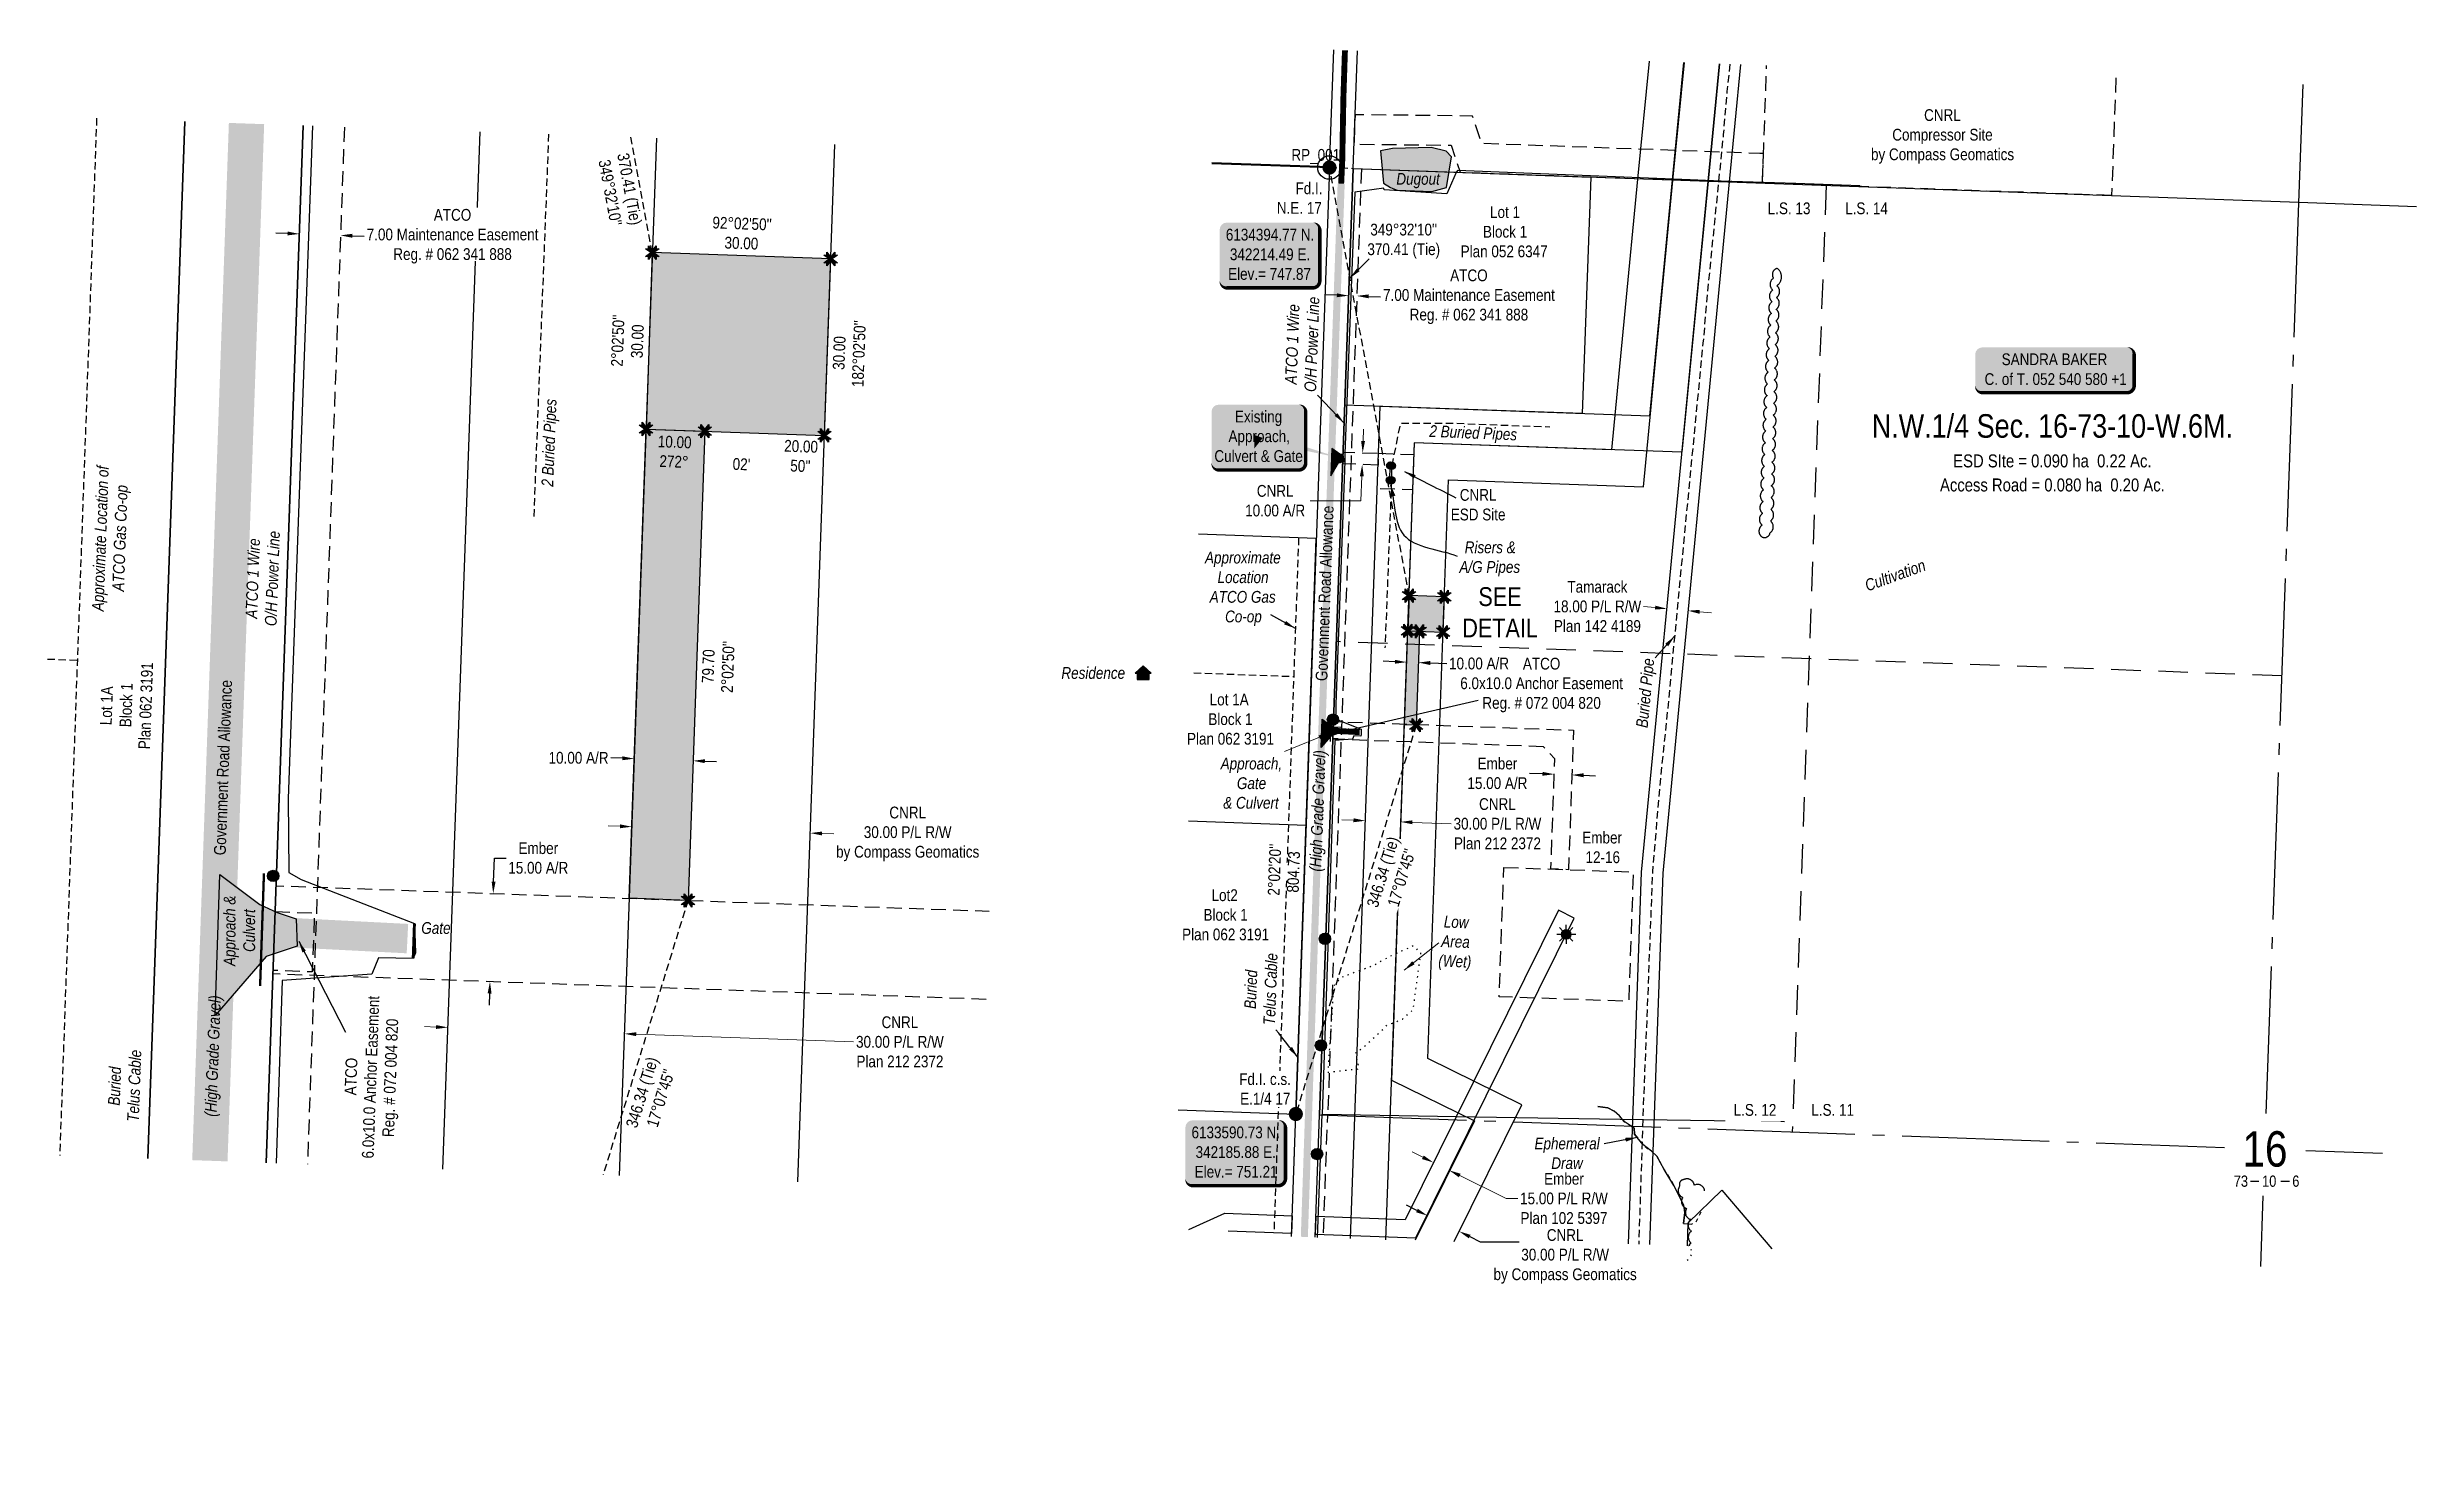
# Model space of a CAD drawing. Extents: x 341126 to 345628, y 6133305 to 6134497.
# Drawn here: x 341126 to 343138, y 6133305 to 6134497 of the extents above; entities that cross this region are included whole.
import ezdxf
from ezdxf.enums import TextEntityAlignment as Align

# ---------------------------------------------------------------- set-up
doc = ezdxf.new("R2010")
doc.units = 0
doc.header["$LTSCALE"] = 5
doc.header["$PDSIZE"] = 0.5
for name, pattern in [('0', [1, 1, 0]), ('foc-ACCESSROAD', [3.75, 2.5, -1.25]), ('foc-FLOWLINE', [3.75, 2.5, -1.25]), ('foc-LSD', [8, 5, -3]), ('foc-QUARTERLINE', [33, 25, -3, 2, -3]), ('foc-TIELINE', [1.875, 1.25, -0.625]), ('foc-TOPO', [1, 0.2, -0.8]), ('foc-TOPO-ephemeral', [6.25, 3.125, -0.625, 0.625, -0.625, 0.625, -0.625]), ('POWERLINE5', [7.8, 2.4, -0.6, 0.6, -0.6, 0.6, -0.6, 2.4]), ('UG_PIPE', [1.875, 1.25, -0.625])]:
    doc.linetypes.add(name, pattern=pattern)
doc.layers.get('Defpoints').update_dxf_attribs({"color": 9})
for name, color, linetype in [('10', 1, 'Continuous'), ('35', 37, 'Continuous'), ('9', 3, 'Continuous'), ('AS-FENCE', 48, 'foc-FENCE'), ('AS-OWNER', 7, 'Continuous'), ('AS-PIPE-AG', 44, 'Continuous'), ('AS-PIPE-UG', 44, 'UG_PIPE'), ('AS-PIPE-UG-T', 44, 'Continuous'), ('AS-POWER', 104, 'foc-POWER'), ('AS-POWER-EXISTING', 72, 'POWERLINE5'), ('AS-POWER-T', 104, 'Continuous'), ('AS-RESIDENCE', 14, 'Continuous'), ('AS-ROADS', 254, 'Continuous'), ('AS-SYMBOL', 7, 'Continuous'), ('AS-TELUS', 224, 'foc-TEL'), ('C-AR', 13, 'foc-ACCESSROAD'), ('C-RW', 13, 'Continuous'), ('C-SYMBOL', 7, 'Continuous'), ('C-WS', 13, 'foc-ACCESSROAD'), ('CG-NOTES', 7, 'Continuous'), ('DETAIL-T', 7, 'Continuous'), ('F-EZE', 190, 'foc-FLOWLINE'), ('F-RW', 190, 'Continuous'), ('F-WS', 190, 'foc-ACCESSROAD'), ('F-WS-S', 190, 'Continuous'), ('L-AREAREQUIRED', 7, 'Continuous'), ('L-BD', 7, 'Continuous'), ('L-DETAIL-T', 3, 'Continuous'), ('L-MON', 1, 'Continuous'), ('L-QSEC', 8, 'foc-QUARTERLINE'), ('L-ROAD-T', 7, 'Continuous'), ('L-SEC', 7, 'Continuous'), ('L-SECLBL', 7, 'Continuous'), ('L-SECQ', 8, 'foc-QUARTERLINE'), ('L-SECTION-LSD', 7, 'foc-LSD'), ('L-TIE', 7, 'foc-TIELINE'), ('L-TITLEDB', 4, 'Continuous'), ('P-PROPOSED', 10, 'Continuous'), ('P-PROPOSED-H', 21, 'Continuous'), ('P-TXT', 4, 'Continuous'), ('T-BUSH', 110, '0'), ('T-DRAW', 143, 'foc-TOPO-ephemeral'), ('T-LOW-AREA', 48, 'foc-TOPO'), ('T-WATER', 160, 'Continuous'), ('T-WATER-H', 133, 'Continuous'), ('T-WATER-T', 170, 'Continuous')]:
    doc.layers.add(name, color=color, linetype=linetype)
for name, color, linetype, lineweight in [('AS-GENERAL', 48, 'Continuous', 18), ('C-AR-T', 13, 'Continuous', 9), ('C-RW-T', 13, 'Continuous', 9), ('C-WS-T', 13, 'Continuous', 9), ('F-RW-T', 190, 'Continuous', 9), ('T-TEXT', 48, 'Continuous', 18)]:
    doc.layers.add(name, color=color, linetype=linetype, lineweight=lineweight)
doc.styles.add('100L', font='ARIALN.TTF', dxfattribs={"height": 11})
doc.styles.add('175L', font='ARIALN.TTF', dxfattribs={"height": 20})
doc.styles.add('80', font='ARIALN.TTF', dxfattribs={"height": 10})
doc.styles.add('80CG', font='ARIALN.TTF', dxfattribs={"height": 10})
doc.styles.add('80L', font='ARIALN.TTF', dxfattribs={"height": 10})
doc.styles.add('80LS', font='ARIALNI.TTF', dxfattribs={"height": 10})
doc.styles.add('foc-LtypeFont', font='ARIALN.TTF', dxfattribs={"height": 7.35})
doc.styles.add('SIMPLEX', font='ARIALN.TTF')
doc.styles.add('TXT', font='ARIALN.TTF', dxfattribs={"height": 0.2})
doc.linetypes.add('foc-FENCE', pattern='A,10,-1,["X",foc-LtypeFont,S=0.2,R=0,X=-0.625,Y=-0.75],-1.24', length=12.24)
doc.linetypes.add('foc-POWER', pattern='A,6,-1,["P",foc-LtypeFont,S=0.2,R=0,X=-0.625,Y=-0.75],-1.24,4', length=12.24)
doc.linetypes.add('foc-TEL', pattern='A,2,-1,["T",foc-LtypeFont,S=0.2,R=0,X=-0.425,Y=-0.75],-1.24,8', length=12.24)
doc.linetypes.add('foc-TOPO-flowdirection-NOLINE', pattern='A,0,[">",foc-LtypeFont,S=0.3,R=0,X=0,Y=-0.945],-20,[">",foc-LtypeFont,S=0.3,R=0,X=0,Y=-0.945],0', length=20)
doc.dimstyles.new('Compass 5 000', dxfattribs={"dimscale": 5, "dimtxt": 9, "dimasz": 2, "dimexe": 0.2, "dimexo": 0.0625, "dimgap": 0.5, "dimtad": 0, "dimtih": 1, "dimtoh": 1, "dimzin": 0, "dimdsep": 46, "dimtxsty": '80CG', "dimcen": 0.1, "dimse1": 1, "dimse2": 1, "dimclrd": 256, "dimclrt": 256, "dimaunit": 1, "dimadec": 4, "dimazin": 0, "dimtfac": 0.06, "dimtofl": 0, "dimtmove": 0, "dimatfit": 1, "dimfxl": 0.2, "dimtolj": 1, "dimtzin": 0, "dimlwd": -1, "dimarcsym": 0})

msp = doc.modelspace()

# ---------------------------------------------------------------- texts
at = {"layer": '35', "color": 3, "style": '80'}
msp.add_attdef('RP_001', (342182.138, 6134400.524), 'RP', height=9.9978, dxfattribs=at)
at = {"layer": 'AS-PIPE-UG-T', "char_height": 9.9978, "attachment_point": 1, "style": '80L'}
for s, width, insert, rotation in [('\\pi0.38757;{\\fArial Narrow|b0|i1|c0|p34;2 Buried Pipes}', 74.56518, (342299.179, 6134176.004), 357.664915), ('\\pi0.063748;{\\fArial Narrow|b0|i1|c0|p34;Approximate Location of\\P\\pi17.502;ATCO Gas Co-op}', 125.14093, (341163.461, 6134018.03), 87.962046), ('\\pi0.3054;{\\fArial Narrow|b0|i1|c0|p34;Buried Pipe}', 59.03588, (342474.648, 6133919.094), 84.499854)]:
    msp.add_mtext_dynamic_manual_height_columns(s, width=width, gutter_width=49.989, heights=[0], dxfattribs=dict(at, insert=insert, rotation=rotation))
at = {"layer": 'AS-PIPE-UG-T', "insert": (342108.713, 6134068.41), "char_height": 9.9978, "attachment_point": 1, "style": '80L'}
msp.add_mtext_dynamic_manual_height_columns('\\pi0.049989;{\\fArial Narrow|b0|i1|c0|p34;Approximate \\P\\pi10.733;Location\\P\\pi4.0634;ATCO Gas \\P\\pi17.103;Co-op}', width=64.11046, gutter_width=49.989, heights=[0], dxfattribs=at)
at = {"layer": 'AS-POWER-T', "char_height": 9.9978, "attachment_point": 1, "rotation": 87.959566, "style": '80L'}
for insert in [(342176.415, 6134204.381), (341293.657, 6134005.458)]:
    msp.add_mtext_dynamic_manual_height_columns('\\pi6.4265;{\\fArial Narrow|b0|i1|c0|p34;ATCO 1 Wire \\P\\pi0.57511;O/H Power Line}', width=80.65525, gutter_width=49.989, heights=[0], dxfattribs=dict(at, insert=insert))
at = {"layer": 'AS-RESIDENCE', "insert": (341986.813, 6133970.411), "char_height": 9.9978, "attachment_point": 1, "style": '80L'}
msp.add_mtext_dynamic_manual_height_columns('{\\fArial Narrow|b0|i1|c0|p34;Residence}', width=34.11404, gutter_width=49.989, heights=[0], dxfattribs=at)
at = {"layer": 'AS-TELUS', "char_height": 9.9978, "attachment_point": 1, "rotation": 87.967148, "style": 'TXT'}
for insert in [(342140.908, 6133648.273), (341176.061, 6133566.097)]:
    msp.add_mtext_dynamic_manual_height_columns('\\pi32.025;{\\fArial Narrow|b0|i1|c0|p34;Buried \\P\\pi18.907;Telus Cable}', width=97.21368, gutter_width=1, heights=[0], dxfattribs=dict(at, insert=insert))
at = {"layer": 'C-AR-T', "char_height": 9.9978, "attachment_point": 5, "style": '80CG'}
for s, insert in [('\\A1;CNRL\\P10.00 A/R', (342168.356, 6134111.699)), ('\\A1;CNRL\\PESD Site', (342340.715, 6134108.279))]:
    msp.add_mtext(s, dxfattribs=dict(at, insert=insert))
at = {"layer": 'C-RW', "insert": (342414.597, 6133469.807), "char_height": 9.9978, "attachment_point": 5, "style": '80CG'}
msp.add_mtext('\\A1;CNRL\\P30.00 P/L R/W\\Pby Compass Geomatics', dxfattribs=at)
at = {"layer": 'C-SYMBOL', "color": 3, "style": '175L'}
msp.add_text('N.W.1/4 Sec. 16-73-10-W.6M.', height=19.9956, dxfattribs=at).set_placement((342828.354, 6134159.263), align=Align.BOTTOM_CENTER)
at = {"layer": 'C-WS-T', "insert": (342664.352, 6134444.315), "char_height": 9.99571, "attachment_point": 1, "style": '80L'}
msp.add_mtext_dynamic_manual_height_columns('\\pi55.066;CNRL\\P\\pi28.045;Compressor Site\\P\\pi9.9626;by Compass Geomatics', width=140.31696, gutter_width=49.989, heights=[0], dxfattribs=at)
at = {"layer": 'F-WS-S', "insert": (342394.62, 6133955.148), "char_height": 9.9978, "attachment_point": 5, "style": '80CG'}
msp.add_mtext('\\A1;ATCO\\P6.0x10.0 Anchor Easement\\PReg. # 072 004 820', dxfattribs=at)
at = {"layer": 'F-WS-S', "insert": (342436.045, 6133830.562), "char_height": 9.9978, "attachment_point": 1, "style": '80L'}
msp.add_mtext_dynamic_manual_height_columns('\\pi-6.8776;Ember\\P\\pi-4.1463;12-16', width=19.22523, gutter_width=49.989, heights=[0], dxfattribs=at)
at = {"layer": 'F-WS-S', "insert": (341401.715, 6133621.991), "char_height": 9.9978, "attachment_point": 5, "rotation": 87.951149, "style": '80CG'}
msp.add_mtext('\\A1;ATCO\\P6.0x10.0 Anchor Easement\\PReg. # 072 004 820', dxfattribs=at)
at = {"layer": 'L-AREAREQUIRED', "color": 5, "style": '100L'}
for s, p in [('ESD SIte = 0.090 ha  0.22 Ac.', (342828.354, 6134136.768)), ('Access Road = 0.080 ha  0.20 Ac.', (342828.354, 6134116.335))]:
    msp.add_text(s, height=10.99758, dxfattribs=at).set_placement(p, align=Align.BOTTOM_CENTER)
at = {"layer": 'L-BD', "style": '80L'}
msp.add_text("2°02'20''", height=9.9978, rotation=87.962, dxfattribs=at).set_placement((342167.78, 6133798.291), align=Align.MIDDLE)
at = {"layer": 'L-BD', "attachment_point": 2, "style": '80L'}
for s, insert, char_height, width, rotation in [("370.41 (Tie)\\P349°32'10''", (341625.064, 6134377.406), 9.9978, 62.2883, 280.528651), ("92°02'50''\\P30.00 ", (341715.871, 6134352.192), 9.9956, 26.07431, 357.9528), ("2°02'50''\\P30.00 ", (341605.079, 6134247.922), 9.9956, 26.07431, 87.9528), ("30.00 182°02'50''", (341793.099, 6134237.43), 9.9956, 26.07431, 87.9528), ('10.00 272°', (341658.63, 6134166.662), 9.9956, 26.07431, 357.9528), ("\\P02'", (341715.922, 6134164.405), 9.9956, 14.46608, 357.9528), ("20.00 50''", (341765.957, 6134162.94), 9.9956, 15.79659, 357.9528), ("79.70 2°02'50''", (341681.92, 6133971.341), 9.9956, 26.07431, 87.9528)]:
    msp.add_mtext(s, dxfattribs=dict(at, insert=insert, char_height=char_height, width=width, rotation=rotation))
at = {"layer": 'L-BD', "insert": (342277.537, 6134347.055), "char_height": 9.9978, "width": 62.2883, "attachment_point": 2, "style": '80L'}
msp.add_mtext("349°32'10''\\P370.41 (Tie)", dxfattribs=at)
at = {"layer": 'L-ROAD-T', "style": '80L'}
for p in [(342210.368, 6134033.007), (341274.842, 6133885.009)]:
    msp.add_text('Government Road Allowance', height=9.9978, rotation=87.891676, dxfattribs=at).set_placement(p, align=Align.MIDDLE_CENTER)
at = {"layer": 'L-TITLEDB', "char_height": 9.9978, "attachment_point": 1, "style": '80L'}
for s, insert in [('\\pi25.437;Lot 1\\P\\pi19.408;Block 1\\P\\pi0.47964;Plan 052 6347', (342325.402, 6134361.888)), ('\\pi20.543;Lot 1A\\P\\pi19.408;Block 1\\P\\pi1.2673;Plan 062 3191', (342092.22, 6133947.861)), ('\\P\\pi26.272;Lot2\\P\\pi19.408;Block 1\\P\\pi1.2673;Plan 062 3191', (342088.07, 6133798.295))]:
    msp.add_mtext_dynamic_manual_height_columns(s, width=73.41264, gutter_width=49.989, heights=[0], dxfattribs=dict(at, insert=insert))
at = {"layer": 'L-TITLEDB', "insert": (341169.579, 6133900.731), "char_height": 9.9978, "attachment_point": 1, "rotation": 87.962046, "style": '80L'}
msp.add_mtext_dynamic_manual_height_columns('\\pi20.543;Lot 1A\\P\\pi19.408;Block 1\\P\\pi1.2673;Plan 062 3191', width=73.41264, gutter_width=49.989, heights=[0], dxfattribs=at)
at = {"layer": 'T-TEXT', "style": '80LS'}
for s, rotation, p in [('Cultivation', 20, (342694.835, 6134048.434)), ('(High Grade Gravel)', 87.891676, (341266.14, 6133640.023))]:
    msp.add_text(s, height=9.9978, rotation=rotation, dxfattribs=at).set_placement(p, align=Align.MIDDLE_CENTER)
at = {"layer": 'T-TEXT', "insert": (342107.576, 6133893.458), "char_height": 9.9978, "attachment_point": 1, "style": '80L'}
msp.add_mtext_dynamic_manual_height_columns('\\pi14.498;{\\fArial Narrow|b0|i1|c0|p34;Approach, \\P\\pi28.304;Gate\\P\\pi16.704;& Culvert}', width=80.04829, gutter_width=49.989, heights=[0], dxfattribs=at)
at = {"layer": 'T-TEXT', "insert": (341275.451, 6133716.362), "char_height": 9.9978, "attachment_point": 1, "rotation": 90, "style": '80L'}
msp.add_mtext_dynamic_manual_height_columns('\\pi0.056562;{\\fArial Narrow|b0|i1|c0|p34;Approach &\\P\\pi12.053;Culvert}', width=59.78622, gutter_width=49.989, heights=[0], dxfattribs=at)
at = {"layer": 'T-TEXT', "insert": (342322.295, 6133758.87), "char_height": 9.9978, "width": 24.07151, "attachment_point": 2, "rotation": 357.960646, "style": '80LS'}
msp.add_mtext('Low \\PArea\\P(Wet)', dxfattribs=at)
at = {"layer": 'T-WATER-T', "char_height": 9.9978, "attachment_point": 1, "style": '80L'}
for s, width, gutter_width, insert in [('{\\fArial Narrow|b0|i1|c0|p34;Dugout}', 34.93292, 49.989, (342271.264, 6134390.159)), ('\\pi0.33234;{\\fArial Narrow|b0|i1|c0|p34;Ephemeral \\P\\pi14.596;Draw}', 55.97995, 50, (342388.246, 6133570.709))]:
    msp.add_mtext_dynamic_manual_height_columns(s, width=width, gutter_width=gutter_width, heights=[0], dxfattribs=dict(at, insert=insert))

# ---------------------------------------------------------------- blocks, each defined once
blk = doc.blocks.new('POWERPOLE')
h = blk.add_hatch(color=255)
edge = h.paths.add_edge_path()
edge.add_arc((0, 0), 0.96, 0, 360)
at = {"linetype": 'Continuous'}
for p, q in [((0.68, -0.68), (-0.68, 0.68)), ((-0.68, -0.68), (0.68, 0.68))]:
    blk.add_line(p, q, dxfattribs=at)
blk.add_circle((0, 0), 0.96, dxfattribs=at)
blk = doc.blocks.new('*D469')
at = {"layer": 'C-RW-T', "transparency": 16777216}
for p, q in [((341455.9, 6133664.6), (341445.9, 6133665)), ((341625.7, 6133658.6), (341810.2, 6133652))]:
    blk.add_line(p, q, dxfattribs=at)
for points in [[(341455.9, 6133666.3), (341455.8, 6133663), (341465.8, 6133664.3)], [(341625.8, 6133660.2), (341625.7, 6133656.9), (341615.7, 6133658.9)]]:
    blk.add_solid(points, dxfattribs=at)
at = {"layer": 'Defpoints', "color": 0, "transparency": 16777216}
for p in [(341476.8, 6133971.3), (341626.7, 6133965.9), (341615.7, 6133658.9)]:
    blk.add_point(p, dxfattribs=at)
at = {"layer": 'C-RW-T', "transparency": 16777216, "insert": (341849.7, 6133652), "char_height": 10, "attachment_point": 5, "style": '80CG'}
blk.add_mtext('\\A1;CNRL\\P30.00 P/L R/W\\PPlan 212 2372', dxfattribs=at)
blk = doc.blocks.new('*D467')
at = {"layer": 'Defpoints', "color": 0, "transparency": 16777216}
for p in [(341339.7, 6134338.4), (341303, 6133306.1), (341337.9, 6133304.8)]:
    blk.add_point(p, dxfattribs=at)
at = {"layer": 'F-WS-S', "transparency": 16777216}
for p, q in [((341329.7, 6134338.7), (341319.7, 6134339.1)), ((341384.7, 6134336.8), (341394.7, 6134336.4))]:
    blk.add_line(p, q, dxfattribs=at)
for points in [[(341329.8, 6134340.4), (341329.6, 6134337.1), (341339.7, 6134338.4)], [(341384.7, 6134338.5), (341384.6, 6134335.1), (341374.7, 6134337.1)]]:
    blk.add_solid(points, dxfattribs=at)
at = {"layer": 'F-WS-S', "transparency": 16777216, "insert": (341469.8, 6134336.4), "char_height": 10, "attachment_point": 5, "style": '80CG', "bg_fill": 3, "box_fill_scale": 1.1, "bg_fill_color": 256, "bg_fill_true_color": 13158600, "bg_fill_transparency": 0}
blk.add_mtext('\\A1;ATCO\\P7.00 Maintenance Easement\\PReg. # 062 341 888', dxfattribs=at)
blk = doc.blocks.new('TEMP')
h = blk.add_hatch(color=255)
h.dxf.hatch_style = 1
h.paths.add_polyline_path([(0, 0.25), (-0.67, 1.15), (-0.67, 0.67), (-1.15, 0.67), (-0.25, 0), (-1.15, -0.67), (-0.67, -0.67), (-0.67, -1.15), (0, -0.25), (0.67, -1.15), (0.67, -0.67), (1.15, -0.67), (0.25, 0), (1.15, 0.67), (0.67, 0.67), (0.67, 1.15)])
h.paths.add_polyline_path([(0.57, 0.85), (0.57, 0.57), (0.85, 0.57), (0.08, 0), (0.85, -0.57), (0.57, -0.57), (0.57, -0.85), (0, -0.08), (-0.57, -0.85), (-0.57, -0.57), (-0.85, -0.57), (-0.08, 0), (-0.85, 0.57), (-0.57, 0.57), (-0.57, 0.85), (0, 0.08)], flags=16)
h = blk.add_hatch(color=1)
h.dxf.hatch_style = 1
h.paths.add_polyline_path([(0, 0.08), (-0.57, 0.85), (-0.57, 0.57), (-0.85, 0.57), (-0.08, 0), (-0.85, -0.57), (-0.57, -0.57), (-0.57, -0.85), (0, -0.08), (0.57, -0.85), (0.57, -0.57), (0.85, -0.57), (0.08, 0), (0.85, 0.57), (0.57, 0.57), (0.57, 0.85)])
at = {"color": 1}
for p, q in [((-0.08, 0), (0.08, 0)), ((0, 0.08), (0, -0.08))]:
    blk.add_line(p, q, dxfattribs=at)
at = {"color": 255, "flags": 128}
blk.add_lwpolyline([(-0.25, 0), (-1.15, 0.67), (-0.67, 0.67), (-0.67, 1.15), (0, 0.25), (0.67, 1.15), (0.67, 0.67), (1.15, 0.67), (0.25, 0), (1.15, -0.67), (0.67, -0.67), (0.67, -1.15), (0, -0.25), (-0.67, -1.15), (-0.67, -0.67), (-1.15, -0.67)], close=True, dxfattribs=at)
at = {"color": 1, "flags": 128}
blk.add_lwpolyline([(-0.08, 0), (-0.85, 0.57), (-0.57, 0.57), (-0.57, 0.85), (0, 0.08), (0.57, 0.85), (0.57, 0.57), (0.85, 0.57), (0.08, 0), (0.85, -0.57), (0.57, -0.57), (0.57, -0.85), (0, -0.08), (-0.57, -0.85), (-0.57, -0.57), (-0.85, -0.57)], close=True, dxfattribs=at)
blk = doc.blocks.new('*D471')
at = {"layer": 'C-RW-T', "transparency": 16777216}
for p, q in [((341612, 6133835.2), (341602, 6133835.5)), ((341783.6, 6133829), (341793.6, 6133828.7))]:
    blk.add_line(p, q, dxfattribs=at)
for points in [[(341612.1, 6133836.8), (341611.9, 6133833.5), (341622, 6133834.8)], [(341783.6, 6133830.7), (341783.5, 6133827.4), (341773.6, 6133829.4)]]:
    blk.add_solid(points, dxfattribs=at)
at = {"layer": 'Defpoints', "color": 0, "transparency": 16777216}
for p in [(341621.9, 6133833.1), (341773.5, 6133827.7), (341773.6, 6133829.4)]:
    blk.add_point(p, dxfattribs=at)
at = {"layer": 'C-RW-T', "transparency": 16777216, "insert": (341856.3, 6133828.7), "char_height": 10, "attachment_point": 5, "style": '80CG'}
blk.add_mtext('\\A1;CNRL\\P30.00 P/L R/W\\Pby Compass Geomatics', dxfattribs=at)
blk = doc.blocks.new('*D472')
at = {"layer": 'Defpoints', "color": 0, "transparency": 16777216}
for p in [(341504.3, 6133778.1), (341516.2, 6133777.7), (341513.6, 6133702.7)]:
    blk.add_point(p, dxfattribs=at)
at = {"layer": 'F-WS-S', "transparency": 16777216}
for p, q in [((341504.6, 6133788.1), (341505.4, 6133808.2)), ((341505.4, 6133808.2), (341515.4, 6133808.2)), ((341501.3, 6133693.2), (341500.9, 6133683.2))]:
    blk.add_line(p, q, dxfattribs=at)
for points in [[(341503, 6133788.1), (341506.3, 6133788), (341504.3, 6133778.1)], [(341499.6, 6133693.2), (341502.9, 6133693.1), (341501.6, 6133703.2)]]:
    blk.add_solid(points, dxfattribs=at)
at = {"layer": 'F-WS-S', "transparency": 16777216, "insert": (341542.6, 6133808.2), "char_height": 10, "attachment_point": 5, "style": '80CG'}
blk.add_mtext('\\A1;Ember\\P15.00 A/R', dxfattribs=at)
blk = doc.blocks.new('*D477')
at = {"layer": 'Defpoints', "color": 0, "transparency": 16777216}
for p in [(341624.1, 6133894.9), (341624.1, 6133892.6), (341674.1, 6133893.1)]:
    blk.add_point(p, dxfattribs=at)
at = {"layer": 'P-TXT', "transparency": 16777216}
for p, q in [((341614.1, 6133892.9), (341604.1, 6133893.3)), ((341684, 6133890.4), (341694, 6133890.1))]:
    blk.add_line(p, q, dxfattribs=at)
for points in [[(341614.1, 6133894.6), (341614, 6133891.3), (341624.1, 6133892.6)], [(341684.1, 6133892.1), (341684, 6133888.8), (341674, 6133890.8)]]:
    blk.add_solid(points, dxfattribs=at)
at = {"layer": 'P-TXT', "transparency": 16777216, "insert": (341576.8, 6133893.3), "char_height": 10, "attachment_point": 5, "style": '80CG'}
blk.add_mtext('\\A1;10.00 A/R', dxfattribs=at)
blk = doc.blocks.new('L-SECLBL')
at = {"layer": '9', "color": 7}
for p, q in [((-5.1, -27.8), (-12.3, -27.8)), ((20.7, -27.8), (13.5, -27.8))]:
    blk.add_line(p, q, dxfattribs=at)
at = {"layer": '10', "color": 2, "style": 'SIMPLEX'}
blk.add_attdef('SEC', text='', height=30, dxfattribs=at).set_placement((0, 0), align=Align.MIDDLE)
at = {"layer": '10', "color": 5, "style": '80L'}
blk.add_attdef('TWP', text='', height=9.5, dxfattribs=at).set_placement((-14.4, -27.4), align=Align.MIDDLE_RIGHT)
blk.add_attdef('RGE', text='', height=9.5, dxfattribs=at).set_placement((3.6, -27.4), align=Align.MIDDLE_CENTER)
blk.add_attdef('MER', text='', height=9.5, dxfattribs=at).set_placement((23.2, -27.4), align=Align.MIDDLE_LEFT)
blk = doc.blocks.new('*D434')
at = {"layer": 'Defpoints', "color": 0, "transparency": 16777216}
for p in [(342518.9, 6134018.3), (342492.4, 6133931.4), (342510.3, 6133929.7)]:
    blk.add_point(p, dxfattribs=at)
at = {"layer": 'F-RW-T', "transparency": 16777216}
for p, q in [((342491, 6134021), (342481.1, 6134021.9)), ((342528.8, 6134017.3), (342538.8, 6134016.4))]:
    blk.add_line(p, q, dxfattribs=at)
for points in [[(342491.2, 6134022.6), (342490.8, 6134019.3), (342501, 6134020)], [(342529, 6134019), (342528.7, 6134015.7), (342518.9, 6134018.3)]]:
    blk.add_solid(points, dxfattribs=at)
at = {"layer": 'F-RW-T', "transparency": 16777216, "insert": (342442, 6134021.9), "char_height": 10, "attachment_point": 5, "style": '80CG'}
blk.add_mtext('\\A1;Tamarack\\P18.00 P/L R/W\\PPlan 142 4189', dxfattribs=at)
blk = doc.blocks.new('*D435')
at = {"layer": 'Defpoints', "color": 0, "transparency": 16777216}
for p in [(342355, 6133655), (342368.4, 6133648.3), (342316.2, 6133542.9)]:
    blk.add_point(p, dxfattribs=at)
at = {"layer": 'F-RW-T', "transparency": 16777216}
for p, q in [((342293.8, 6133554), (342284.8, 6133558.5)), ((342325.1, 6133538.5), (342364.5, 6133519)), ((342364.5, 6133519), (342374.5, 6133519))]:
    blk.add_line(p, q, dxfattribs=at)
for points in [[(342294.5, 6133555.5), (342293, 6133552.5), (342302.7, 6133549.6)], [(342325.9, 6133540), (342324.4, 6133537), (342316.2, 6133542.9)]]:
    blk.add_solid(points, dxfattribs=at)
at = {"layer": 'F-RW-T', "transparency": 16777216, "insert": (342413.6, 6133519), "char_height": 10, "attachment_point": 5, "style": '80CG'}
blk.add_mtext('\\A1;Ember\\P15.00 P/L R/W\\PPlan 102 5397', dxfattribs=at)
blk = doc.blocks.new('*U433')
h = blk.add_hatch(color=59)
edge = h.paths.add_edge_path()
edge.add_line((-61.5, -20), (61.5, -20))
edge.add_arc((61.5, -14), 6, 270, 360)
edge.add_line((67.5, -14), (67.5, 12.5))
edge.add_arc((61.5, 12.5), 6, 0, 90)
edge.add_line((61.5, 18.5), (-61.5, 18.5))
edge.add_arc((-61.5, 12.5), 6, 90, 180)
edge.add_line((-67.5, 12.5), (-67.5, -14))
edge.add_arc((-61.5, -14), 6, 180, 270)
at = {"color": 1, "flags": 128}
blk.add_lwpolyline([(-61.5, -20, 3, 3, 0), (61.5, -20, 3, 3, 0.414214), (67.5, -14, 3, 3, 0), (67.5, 12.5, 3, 0, 0.414214), (61.5, 18.5, 0, 0, 0), (-61.5, 18.5, 0, 0, 0.414214), (-67.5, 12.5, 0, 0, 0), (-67.5, -14, 0, 3, 0.414214)], format="xyseb", close=True, dxfattribs=at)
blk.add_lwpolyline([(-35.2, -9.3, 0, 7.5, 0), (0, 0, 0, 0, 0)], format="xyseb", dxfattribs=at)
at = {"color": 1, "style": '80'}
blk.add_attdef('ENTER_TEXT_001', (-36, -5), '', height=10, dxfattribs=at)
blk = doc.blocks.new('*D436')
at = {"layer": 'Defpoints', "color": 0, "transparency": 16777216}
for p in [(342230.7, 6134285.9), (342214.5, 6133828.4), (342221.5, 6133828.2)]:
    blk.add_point(p, dxfattribs=at)
at = {"layer": 'F-WS-S', "transparency": 16777216}
for p, q in [((342220.8, 6134286.3), (342210.8, 6134286.6)), ((342247.7, 6134285.3), (342257.7, 6134285))]:
    blk.add_line(p, q, dxfattribs=at)
for points in [[(342220.8, 6134287.9), (342220.7, 6134284.6), (342230.7, 6134285.9)], [(342247.8, 6134287), (342247.7, 6134283.7), (342237.7, 6134285.7)]]:
    blk.add_solid(points, dxfattribs=at)
at = {"layer": 'F-WS-S', "transparency": 16777216, "insert": (342332.9, 6134285), "char_height": 10, "attachment_point": 5, "style": '80CG', "bg_fill": 3, "box_fill_scale": 1.1, "bg_fill_color": 256, "bg_fill_true_color": 13158600, "bg_fill_transparency": 0}
blk.add_mtext('\\A1;ATCO\\P7.00 Maintenance Easement\\PReg. # 062 341 888', dxfattribs=at)
blk = doc.blocks.new('GAS')
h = blk.add_hatch(color=255)
h.dxf.hatch_style = 1
edge = h.paths.add_edge_path()
edge.add_arc((0, 0), 0.9, 0, 360)
for p, q in [((-0.81, 0), (-1.62, 0)), ((-0.57, 0.57), (-1.14, 1.14)), ((0, 0.81), (0, 1.62)), ((0.57, 0.57), (1.14, 1.14)), ((1.62, 0), (0.81, 0)), ((-0.57, -0.57), (-1.14, -1.14)), ((0, -0.81), (0, -1.62)), ((1.14, -1.14), (0.57, -0.57))]:
    blk.add_line(p, q)
blk.add_circle((0, 0), 0.8)
blk = doc.blocks.new('*D437')
at = {"layer": 'Defpoints', "color": 0, "transparency": 16777216}
for p in [(342420.3, 6133878.8), (342404.6, 6133856.7), (342419.5, 6133856.2)]:
    blk.add_point(p, dxfattribs=at)
at = {"layer": 'F-WS-S', "transparency": 16777216}
for p, q in [((342395.4, 6133879.7), (342384.4, 6133880.1)), ((342430.3, 6133878.5), (342440.3, 6133878.1))]:
    blk.add_line(p, q, dxfattribs=at)
for points in [[(342395.4, 6133881.4), (342395.3, 6133878.1), (342405.4, 6133879.4)], [(342430.4, 6133880.2), (342430.3, 6133876.8), (342420.3, 6133878.8)]]:
    blk.add_solid(points, dxfattribs=at)
at = {"layer": 'F-WS-S', "transparency": 16777216, "insert": (342357.1, 6133880.1), "char_height": 10, "attachment_point": 5, "style": '80CG'}
blk.add_mtext('\\A1;Ember\\P15.00 A/R', dxfattribs=at)
blk = doc.blocks.new('*D438')
at = {"layer": 'C-RW-T', "transparency": 16777216}
for p, q in [((342234.9, 6133840.3), (342224.9, 6133840.7)), ((342284.9, 6133838.5), (342317.7, 6133837.3))]:
    blk.add_line(p, q, dxfattribs=at)
for points in [[(342235, 6133842), (342234.8, 6133838.6), (342244.9, 6133839.9)], [(342284.9, 6133840.2), (342284.8, 6133836.9), (342274.9, 6133838.9)]]:
    blk.add_solid(points, dxfattribs=at)
at = {"layer": 'Defpoints', "color": 0, "transparency": 16777216}
for p in [(342249.2, 6133961.4), (342279.2, 6133960.4), (342274.9, 6133838.9)]:
    blk.add_point(p, dxfattribs=at)
at = {"layer": 'C-RW-T', "transparency": 16777216, "insert": (342357.1, 6133837.3), "char_height": 10, "attachment_point": 5, "style": '80CG'}
blk.add_mtext('\\A1;CNRL\\P30.00 P/L R/W\\PPlan 212 2372', dxfattribs=at)
blk = doc.blocks.new('res_occ')
for points in [[(0.1, 0.89), (-1.26, -0.37), (1.46, -0.37)], [(-0.9, -1.43), (1.1, -1.43), (1.1, -0.37), (-0.9, -0.37)]]:
    blk.add_hatch(color=14).paths.add_polyline_path(points)
at = {"color": 14}
for points in [[(0.1, 0.89), (-1.26, -0.37), (1.46, -0.37)], [(-0.9, -1.43), (1.1, -1.43), (1.1, -0.37), (-0.9, -0.37)]]:
    blk.add_lwpolyline(points, close=True, dxfattribs=at)
blk = doc.blocks.new('fdia')
at = {"color": 255, "const_width": 1}
blk.add_lwpolyline([(-0.5, 0, 1), (0.5, 0, 1)], format="xyb", close=True, dxfattribs=at)
blk = doc.blocks.new('Fdiaa')
blk.add_blockref('fdia', (0, 0))
blk = doc.blocks.new('fdib')
at = {"color": 1, "const_width": 1.6}
blk.add_lwpolyline([(-0.4, 0, 1), (0.4, 0, 1)], format="xyb", close=True, dxfattribs=at)
at = {"color": 1}
blk.add_circle((0, 0), 0.8, dxfattribs=at)
blk = doc.blocks.new('Fdibb')
blk.add_blockref('fdib', (0, 0))
blk = doc.blocks.new('fdicc')
for name in ['Fdibb', 'Fdiaa']:
    blk.add_blockref(name, (0, 0))
blk = doc.blocks.new('FDI')
blk.add_blockref('fdicc', (0, 0))
blk = doc.blocks.new('*U447')
h = blk.add_hatch(color=254)
edge = h.paths.add_edge_path()
edge.add_line((-36.5, -28.5), (36.5, -28.5))
edge.add_arc((36.5, -22.5), 6, 270, 360)
edge.add_line((42.5, -22.5), (42.5, 21))
edge.add_arc((36.5, 21), 6, 0, 90)
edge.add_line((36.5, 27), (-36.5, 27))
edge.add_arc((-36.5, 21), 6, 90, 180)
edge.add_line((-42.5, 21), (-42.5, -22.5))
edge.add_arc((-36.5, -22.5), 6, 180, 270)
at = {"color": 1, "flags": 128}
blk.add_lwpolyline([(-36.5, -28.5, 3, 3, 0), (36.5, -28.5, 3, 3, 0.414214), (42.5, -22.5, 3, 3, 0), (42.5, 21, 3, 0, 0.414214), (36.5, 27, 0, 0, 0), (-36.5, 27, 0, 0, 0.414214), (-42.5, 21, 0, 0, 0), (-42.5, -22.5, 0, 3, 0.414214)], format="xyseb", close=True, dxfattribs=at)
blk.add_lwpolyline([(-33.1, -17.4, 0, 10, 0), (0, 0, 5, 5, 0)], format="xyseb", dxfattribs=at)
at = {"color": 1, "style": '80'}
blk.add_attdef('ENTER_TEXT_001', (-36, -5), '', height=10, dxfattribs=at)
blk = doc.blocks.new('RISER')
h = blk.add_hatch(color=255)
h.dxf.hatch_style = 1
edge = h.paths.add_edge_path()
edge.add_arc((0, 0), 0.7, 0, 360)
blk.add_hatch(color=48).paths.add_polyline_path([(0.58, -0.15), (-0.58, -0.15, 0.774597)])
at = {"color": 48}
blk.add_line((-0.58, -0.15), (0.58, -0.15), dxfattribs=at)
blk.add_circle((0, 0), 0.6, dxfattribs=at)
blk = doc.blocks.new('*U463')
h = blk.add_hatch(color=255)
edge = h.paths.add_edge_path()
edge.add_line((-34, -28.5), (34, -28.5))
edge.add_arc((34, -22.5), 6, 270, 360)
edge.add_line((40, -22.5), (40, 21))
edge.add_arc((34, 21), 6, 0, 90)
edge.add_line((34, 27), (-34, 27))
edge.add_arc((-34, 21), 6, 90, 180)
edge.add_line((-40, 21), (-40, -22.5))
edge.add_arc((-34, -22.5), 6, 180, 270)
at = {"color": 1, "flags": 128}
blk.add_lwpolyline([(-34, -28.5, 3, 3, 0), (34, -28.5, 3, 3, 0.414214), (40, -22.5, 3, 3, 0), (40, 21, 3, 0, 0.414214), (34, 27, 0, 0, 0), (-34, 27, 0, 0, 0.414214), (-40, 21, 0, 0, 0), (-40, -22.5, 0, 3, 0.414214)], format="xyseb", close=True, dxfattribs=at)
for points in [[(-3.7, -10.3, 0, 7.5, 0), (0, 0, 0, 0, 0)], [(69, -18.2, 0, 7.5, 0), (0, 0, 0, 0, 0)]]:
    blk.add_lwpolyline(points, format="xyseb", dxfattribs=at)
at = {"color": 1, "style": '80'}
blk.add_attdef('ENTER_TEXT_001', (-26.8, -4.9), '', height=10, dxfattribs=at)
blk = doc.blocks.new('*D478')
at = {"layer": 'Defpoints', "color": 0, "transparency": 16777216}
for p in [(342280.1, 6133974.6), (342279.5, 6133959), (342289.5, 6133958.6)]:
    blk.add_point(p, dxfattribs=at)
at = {"layer": 'P-TXT', "transparency": 16777216}
for p, q in [((342270.1, 6133975), (342260.1, 6133975.3)), ((342300, 6133973.9), (342314.2, 6133973.4))]:
    blk.add_line(p, q, dxfattribs=at)
for points in [[(342270.1, 6133976.6), (342270, 6133973.3), (342280.1, 6133974.6)], [(342300.1, 6133975.6), (342300, 6133972.2), (342290.1, 6133974.2)]]:
    blk.add_solid(points, dxfattribs=at)
at = {"layer": 'P-TXT', "transparency": 16777216, "insert": (342341.5, 6133973.4), "char_height": 10, "attachment_point": 5, "style": '80CG'}
blk.add_mtext('\\A1;10.00 A/R', dxfattribs=at)

# ---------------------------------------------------------------- dimensions: what is measured, and where the dimension line sits
at = {"layer": 'C-RW-T'}
for base, p1, p2, angle, text, picture, middle in [((341615.72, 6133658.938), (341476.813, 6133971.258), (341626.685, 6133965.904), 357.9542, 'CNRL\\P30.00 P/L R/W\\PPlan 212 2372', '*D469', (341849.694, 6133651.99)), ((341773.572, 6133829.395), (341621.942, 6133833.129), (341773.512, 6133827.72), 357.956255, 'CNRL\\P30.00 P/L R/W\\Pby Compass Geomatics', '*D471', (341856.281, 6133828.682))]:
    dim = msp.add_linear_dim(base=base, p1=p1, p2=p2, angle=angle, text=text, dimstyle='Compass 5 000', dxfattribs=at)
    dim.commit()
    dim.dimension.update_dxf_attribs({"geometry": picture, "text_midpoint": middle, "dimtype": 161})
at = {"layer": 'F-RW-T'}
for base, p1, p2, angle, text, picture, middle in [((342518.874, 6134018.287), (342492.429, 6133931.38), (342510.343, 6133929.656), 354.501804, 'Tamarack\\P18.00 P/L R/W\\PPlan 142 4189', '*D434', (342441.967, 6134021.927)), ((342316.166, 6133542.914), (342354.959, 6133655.009), (342368.401, 6133648.35), 333.645236, 'Ember\\P15.00 P/L R/W\\PPlan 102 5397', '*D435', (342413.622, 6133518.95))]:
    dim = msp.add_linear_dim(base=base, p1=p1, p2=p2, angle=angle, text=text, dimstyle='Compass 5 000', dxfattribs=at)
    dim.commit()
    dim.dimension.update_dxf_attribs({"geometry": picture, "text_midpoint": middle, "dimtype": 161})
at = {"layer": 'F-WS-S'}
dim = msp.add_linear_dim(base=(342420.347, 6133878.84), p1=(342404.555, 6133856.712), p2=(342419.542, 6133856.18), angle=357.964846, text='Ember\\P15.00 A/R', dimstyle='Compass 5 000', dxfattribs=at)
dim.commit()
dim.dimension.update_dxf_attribs({"geometry": '*D437', "text_midpoint": (342357.127, 6133880.117), "dimtype": 161})

# ---------------------------------------------------------------- hatches: boundary and pattern name
at = {"layer": 'AS-ROADS'}
h = msp.add_hatch(color=256, dxfattribs=at)
h.dxf.hatch_style = 1
h.paths.add_polyline_path([(342215.641, 6134132.936), (342222.194, 6134143.778), (342226.876, 6134145.016), (342226.002, 6134151.021), (342223.154, 6134151.154), (342216.458, 6134156.082)])
h = msp.add_hatch(color=256, dxfattribs=at)
h.dxf.hatch_style = 1
h.paths.add_polyline_path([(342208.334, 6133926.037), (342215.089, 6133920.931), (342218.045, 6133919.557), (342221.271, 6133918.498), (342221.441, 6133913.884), (342216.2, 6133912.117), (342207.489, 6133902.108)])
h = msp.add_hatch(color=256, dxfattribs=at)
h.dxf.hatch_style = 1
h.paths.add_polyline_path([(341272.315, 6133794.207), (341306.089, 6133768.677), (341320.869, 6133761.807), (341337, 6133756.514), (341337.849, 6133733.442), (341311.644, 6133724.607), (341268.09, 6133674.562)])
at = {"layer": 'P-PROPOSED-H'}
h = msp.add_hatch(color=256, dxfattribs=at)
h.dxf.hatch_style = 1
h.paths.add_polyline_path([(341634.091, 6134172.634), (341785.628, 6134167.242), (341790.975, 6134317.081), (341639.438, 6134322.472)])
h = msp.add_hatch(color=256, dxfattribs=at)
h.dxf.hatch_style = 1
h.paths.add_polyline_path([(341619.829, 6133773.976), (341634.091, 6134172.634), (341684.074, 6134170.855), (341669.775, 6133772.184)])
h = msp.add_hatch(color=256, dxfattribs=at)
h.dxf.hatch_style = 1
h.paths.add_polyline_path([(342281.009, 6134001.154), (342310.977, 6134000.088), (342312.046, 6134030.056), (342282.078, 6134031.122)])
h = msp.add_hatch(color=256, dxfattribs=at)
h.dxf.hatch_style = 1
h.paths.add_polyline_path([(342278.157, 6133921.423), (342281.009, 6134001.154), (342291.006, 6134000.799), (342288.146, 6133921.065)])
at = {"layer": 'T-WATER-H'}
h = msp.add_hatch(color=256, dxfattribs=at)
h.dxf.hatch_style = 1
h.paths.add_polyline_path([(342300.785, 6134411.758), (342268.093, 6134411.001), (342257.881, 6134408.864), (342260.426, 6134381.567), (342266.357, 6134377.851), (342272.016, 6134375.406), (342301.478, 6134374.28), (342313.923, 6134377.834), (342318.087, 6134403.725), (342313.704, 6134408.608)])

# ---------------------------------------------------------------- linework, layer by layer
at = {"flags": 128}
msp.add_lwpolyline([(343037.751, 6134365.343), (343137.665, 6134361.771)], dxfattribs=at)
at = {"layer": '35', "color": 3}
msp.add_circle((342214.492, 6134394.771), 9.998, dxfattribs=at)
at = {"layer": 'AS-FENCE', "flags": 128}
for points in [[(341350.959, 6134430.136), (341330.314, 6133858.882), (341330.639, 6133795.982), (341341.294, 6133790.057), (341437.454, 6133752.547), (341438.249, 6133727.752), (341436.379, 6133722.902), (341406.904, 6133723.422), (341401.369, 6133709.692), (341325.124, 6133704.267), (341319.998, 6133549.026)], [(342214.142, 6134395.315), (342114.595, 6134398.838)], [(342204.339, 6133485.954), (342208.411, 6133590.539)], [(342208.411, 6133590.539), (342338.809, 6133588.246), (342461.419, 6133586.262), (342600.849, 6133584.434)], [(342518.437, 6133478.72), (342518.998, 6133498.197), (342547.582, 6133525.959), (342590.174, 6133476.138)]]:
    msp.add_lwpolyline(points, dxfattribs=at)
for points, const_width in [([(342227.544, 6134151.653), (342227.387, 6134145.206)], 0.5), ([(342241.362, 6133917.705), (342241.147, 6133911.776)], 0.5), ([(341437.454, 6133752.547), (341436.379, 6133722.902)], 2.499)]:
    msp.add_lwpolyline(points, dxfattribs=dict(at, const_width=const_width))
at = {"layer": 'AS-GENERAL', "flags": 128}
for points, const_width in [([(342223.589, 6134151.542), (342223.509, 6134143.521)], 1), ([(342215.146, 6133907.079), (342215.798, 6133926.214)], 1), ([(341306.374, 6133699.417), (341309.634, 6133795.092)], 2)]:
    msp.add_lwpolyline(points, dxfattribs=dict(at, const_width=const_width))
at = {"layer": 'AS-PIPE-AG', "flags": 128}
for points in [[(342265.705, 6134129.1), (342266.088, 6134141.633)], [(342267.21, 6134129.114), (342267.607, 6134141.462)]]:
    msp.add_lwpolyline(points, dxfattribs=at)
at = {"layer": 'AS-PIPE-UG', "flags": 128}
for points in [[(342554.436, 6134482.661), (342552.015, 6134459.37), (342548.912, 6134422.946), (342544.912, 6134383.152), (342541.658, 6134351.474), (342536.235, 6134296.807), (342531.629, 6134245.678), (342522.535, 6134152.242), (342512.945, 6134053.485), (342502.014, 6133938.53), (342494.903, 6133869.769), (342488.754, 6133796.343), (342484.643, 6133689.979), (342480.521, 6133586.8), (342478.424, 6133520.568), (342477.102, 6133480.207)], [(341167.538, 6134436.682), (341136.185, 6133555.586)], [(341551.346, 6134422.986), (341538.729, 6134097.502)], [(342267.607, 6134141.462), (342274.937, 6134177.473), (342321.779, 6134177.569), (342363.297, 6134175.876), (342401.515, 6134174.622)], [(342267.21, 6134129.114), (342267.096, 6134128.047), (342261.617, 6133986.696)], [(342188.292, 6134080.189), (342167.339, 6133491.355)], [(341125.737, 6133977.247), (341151.157, 6133976.342)], [(342099.175, 6133965.489), (342184.103, 6133962.464)]]:
    msp.add_lwpolyline(points, dxfattribs=at)
at = {"layer": 'AS-POWER', "flags": 128}
for points in [[(341311.62, 6133549.325), (341342.973, 6134430.421)], [(342202.331, 6133486.026), (342205.981, 6133590.014), (342234.591, 6134394.042)]]:
    msp.add_lwpolyline(points, dxfattribs=at)
at = {"layer": 'AS-ROADS', "flags": 128}
msp.add_lwpolyline([(342227.618, 6134494.344, 4.999, 4.999, 0), (342226.315, 6134454.471, 4.999, 4.999, 0), (342225.305, 6134400.023, 4.999, 4.999, 0), (342224.405, 6134381.103, 0, 0, 0)], format="xyseb", dxfattribs=at)
for points, const_width in [([(341294.844, 6134432.139), (341263.728, 6133551.034)], 29.993), ([(342224.405, 6134381.103), (342202.008, 6133746.903), (342193.317, 6133491.502), (342193.148, 6133486.353)], 5.999), ([(342240.169, 6133915.148), (342220.435, 6133916.157)], 4.999), ([(341431.489, 6133739.762), (341332.82, 6133744.804)], 24.995)]:
    msp.add_lwpolyline(points, dxfattribs=dict(at, const_width=const_width))
for points in [[(342215.641, 6134132.936), (342222.194, 6134143.778), (342226.876, 6134145.016), (342226.002, 6134151.021), (342223.154, 6134151.154), (342216.458, 6134156.082)], [(342208.334, 6133926.037), (342215.089, 6133920.931), (342218.045, 6133919.557), (342221.271, 6133918.498), (342221.441, 6133913.884), (342216.2, 6133912.117), (342207.489, 6133902.108)], [(341272.315, 6133794.207), (341306.089, 6133768.677), (341320.869, 6133761.807), (341337, 6133756.514), (341337.849, 6133733.442), (341311.644, 6133724.607), (341268.09, 6133674.562)]]:
    msp.add_lwpolyline(points, close=True, dxfattribs=at)
at = {"layer": 'AS-TELUS', "flags": 128}
for points in [[(341211.13, 6133552.911), (341225.492, 6133956.158)], [(342182.169, 6133486.743), (342198.97, 6133958.427)]]:
    msp.add_lwpolyline(points, dxfattribs=at)
at = {"layer": 'C-AR', "flags": 128}
for points in [[(342583.037, 6134406.611), (342579.82, 6134406.716), (342343.635, 6134415.162), (342335.885, 6134438.504), (342236.227, 6134439.652), (342235.335, 6134414.666), (342317.779, 6134413.716), (342325.386, 6134390.803), (342556.853, 6134382.527), (342582.143, 6134381.633)], [(342255.719, 6134142.003), (342225.76, 6134143.074), (342226.112, 6134153.065), (342256.076, 6134151.995)]]:
    msp.add_lwpolyline(points, close=True, dxfattribs=at)
at = {"layer": 'C-AR-T'}
for p, q in [((342243.003, 6134162.466), (342243.36, 6134172.457)), ((342241.933, 6134132.492), (342241.19, 6134111.699)), ((342241.19, 6134111.699), (342198.093, 6134111.699))]:
    msp.add_line(p, q, dxfattribs=at)
for points in [[(342241.338, 6134162.525), (342244.669, 6134162.406), (342242.647, 6134152.475)], [(342240.268, 6134132.551), (342243.598, 6134132.432), (342242.29, 6134142.483)]]:
    msp.add_solid(points, dxfattribs=at)
at = {"layer": 'C-RW'}
for p, q in [((342288.75, 6133508.806), (342279.789, 6133513.24)), ((342333.547, 6133486.638), (342342.508, 6133482.203)), ((342342.508, 6133482.203), (342375.608, 6133482.203))]:
    msp.add_line(p, q, dxfattribs=at)
at = {"layer": 'C-RW', "flags": 128}
for points in [[(341461.654, 6133543.971), (341493.174, 6134425.061)], [(341642.895, 6134419.719), (341611.422, 6133538.627)], [(341642.895, 6134419.719), (341611.422, 6133538.627)], [(341763.003, 6133533.218), (341794.445, 6134414.311)]]:
    msp.add_lwpolyline(points, dxfattribs=at)
at = {"layer": 'C-RW'}
for points in [[(342289.489, 6133510.3), (342288.011, 6133507.313), (342297.711, 6133504.372)], [(342334.286, 6133488.131), (342332.808, 6133485.144), (342324.587, 6133491.072)]]:
    msp.add_solid(points, dxfattribs=at)
at = {"layer": 'C-WS', "flags": 128}
for points in [[(342878.691, 6134371.027), (342618.905, 6134380.317), (342582.143, 6134381.633), (342585.718, 6134481.543)], [(342882.267, 6134470.943), (342878.691, 6134371.027)]]:
    msp.add_lwpolyline(points, dxfattribs=at)
msp.add_lwpolyline([(342256.076, 6134151.995), (342286.05, 6134150.924), (342284.979, 6134120.95), (342255.005, 6134122.021)], close=True, dxfattribs=at)
at = {"layer": 'F-EZE'}
for p, q in [((341377.943, 6134429.174), (341346.59, 6133548.077)), ((342241.586, 6134393.807), (342212.975, 6133589.766))]:
    msp.add_line(p, q, dxfattribs=at)
at = {"layer": 'F-EZE', "flags": 128}
for points in [[(342217.713, 6133919.725), (342224.364, 6133919.486), (342224.007, 6133909.495), (342217.358, 6133909.734)], [(341319.211, 6133762.649), (341352.467, 6133761.452), (341350.678, 6133711.495), (341317.433, 6133712.692)]]:
    msp.add_lwpolyline(points, close=True, dxfattribs=at)
msp.add_lwpolyline([(342209.415, 6133489.84), (342212.975, 6133589.765)], dxfattribs=at)
at = {"layer": 'F-RW', "flags": 128}
for points in [[(342468.287, 6133480.524), (342479.407, 6133796.094), (342535.948, 6134383.28), (342545.553, 6134482.979)], [(342563.57, 6134482.335), (342553.966, 6134382.636)], [(342553.966, 6134382.636), (342497.422, 6133795.422), (342486.293, 6133479.876)], [(342094.947, 6133492.532), (342125.479, 6133506.406), (342182.812, 6133504.375), (342182.267, 6133489.379), (342128.525, 6133491.32)]]:
    msp.add_lwpolyline(points, dxfattribs=at)
msp.add_lwpolyline([(342202.37, 6133488.672), (342287.931, 6133485.661), (342422.285, 6133757.16), (342408.844, 6133763.811), (342278.784, 6133500.989), (342202.904, 6133503.659), (342202.904, 6133503.659)], close=True, dxfattribs=at)
at = {"layer": 'F-WS', "flags": 128}
for points in [[(342396.188, 6133902.77), (342217.339, 6133909.139), (342217.873, 6133924.126), (342421.699, 6133916.868), (342417.486, 6133798.319), (342402.499, 6133798.852), (342405.824, 6133892.423)], [(342362.533, 6133800.276), (342417.486, 6133798.319), (342472.439, 6133796.362), (342468.526, 6133686.456), (342358.62, 6133690.37)]]:
    msp.add_lwpolyline(points, close=True, dxfattribs=at)
msp.add_lwpolyline([(341922.938, 6133688.152), (341317.34, 6133709.716), (341320.009, 6133784.652), (341925.612, 6133763.087)], dxfattribs=at)
at = {"layer": 'L-QSEC'}
for p, q in [((343009.971, 6133591.089), (343037.736, 6134364.913)), ((343005.31, 6133461.198), (343007.461, 6133521.15))]:
    msp.add_line(p, q, dxfattribs=at)
at = {"layer": 'L-QSEC', "flags": 128}
for points in [[(343037.736, 6134364.913), (343041.214, 6134465.261)], [(342205.981, 6133590.007), (342974.463, 6133562.351)], [(343043.686, 6133559.86), (343108.809, 6133557.517)]]:
    msp.add_lwpolyline(points, dxfattribs=at)
at = {"layer": 'L-SEC'}
for p, q in [((342214.492, 6134394.771), (342218.063, 6134494.685)), ((342234.607, 6134394.065), (342238.176, 6134493.966)), ((341242.474, 6134434.008), (341211.121, 6133552.912)), ((341343.015, 6134430.42), (341311.646, 6133549.324)), ((342114.574, 6134398.24), (342214.492, 6134394.771)), ((342214.492, 6134394.771), (342185.881, 6133590.73)), ((342234.607, 6134394.074), (342205.981, 6133590.007))]:
    msp.add_line(p, q, dxfattribs=at)
at = {"layer": 'L-SEC', "flags": 128}
for points in [[(342182.176, 6133486.743), (342185.881, 6133590.73)], [(342202.276, 6133486.028), (342205.981, 6133590.014)]]:
    msp.add_lwpolyline(points, dxfattribs=at)
at = {"layer": 'L-SECQ'}
msp.add_line((342085.963, 6133594.206), (342185.881, 6133590.73), dxfattribs=at)
at = {"layer": 'L-SECTION-LSD', "flags": 128}
for points in [[(342636.179, 6134379.697), (342607.438, 6133575.559)], [(343023.315, 6133963.013), (342220.286, 6133992.028)]]:
    msp.add_lwpolyline(points, dxfattribs=at)
at = {"layer": 'L-TIE'}
for p, q in [((342288.146, 6133921.065), (342185.881, 6133590.73)), ((341669.775, 6133772.184), (341597.623, 6133539.119))]:
    msp.add_line(p, q, dxfattribs=at)
at = {"layer": 'L-TIE', "flags": 128}
for points in [[(341639.438, 6134322.472), (341621.22, 6134420.492)], [(342214.492, 6134394.771), (342234.607, 6134394.052)], [(342282.078, 6134031.122), (342214.492, 6134394.771)]]:
    msp.add_lwpolyline(points, dxfattribs=at)
at = {"layer": 'L-TITLEDB'}
msp.add_line((342214.492, 6134394.771), (342114.574, 6134398.24), dxfattribs=at)
at = {"layer": 'L-TITLEDB', "flags": 128}
for points in [[(341211.129, 6133552.911), (341242.514, 6134434.006)], [(342234.591, 6134394.042), (342436.4, 6134386.723), (342429.097, 6134185.868), (342227.439, 6134193.043)], [(342094.699, 6133839.701), (342194.611, 6133836.074), (342203.287, 6134079.64), (342103.367, 6134083.299)], [(342085.963, 6133594.206), (342185.881, 6133590.73)]]:
    msp.add_lwpolyline(points, dxfattribs=at)
at = {"layer": 'P-PROPOSED', "flags": 128}
for points in [[(341634.091, 6134172.634), (341785.628, 6134167.242), (341790.975, 6134317.081), (341639.438, 6134322.472)], [(341619.829, 6133773.976), (341634.091, 6134172.634), (341684.074, 6134170.855), (341669.775, 6133772.184)], [(342281.009, 6134001.154), (342310.977, 6134000.088), (342312.046, 6134030.056), (342282.078, 6134031.122)], [(342278.157, 6133921.423), (342281.009, 6134001.154), (342291.006, 6134000.799), (342288.146, 6133921.065)]]:
    msp.add_lwpolyline(points, close=True, dxfattribs=at)
at = {"layer": 'T-BUSH', "flags": 128}
msp.add_lwpolyline([(342594.666, 6134309.151, 0.52056705), (342591.533, 6134300.741, 0.52056705), (342590.978, 6134290.758, 0.52056705), (342590.423, 6134280.776, 0.52056705), (342589.868, 6134270.794, 0.52056705), (342589.313, 6134260.811, 0.52056705), (342588.759, 6134250.829, 0.52056705), (342588.204, 6134240.846, 0.52056705), (342587.649, 6134230.864, 0.52056705), (342587.094, 6134220.882, 0.52056705), (342586.558, 6134210.898, 0.52056705), (342586.175, 6134200.908, 0.52056705), (342585.792, 6134190.917, 0.52056705), (342585.409, 6134180.927, 0.52056705), (342585.026, 6134170.936, 0.52056705), (342584.643, 6134160.946, 0.52056705), (342584.26, 6134150.956, 0.52056705), (342583.877, 6134140.965, 0.52056705), (342583.494, 6134130.975, 0.52056705), (342583.112, 6134120.984, 0.52056705), (342582.729, 6134110.994, 0.52056705), (342582.346, 6134101.003, 0.52056705), (342581.963, 6134091.013, 0.52056705), (342581.58, 6134081.022, 0.52056705), (342588.618, 6134084.475, 0.52056705), (342588.887, 6134094.469, 0.52056705), (342589.156, 6134104.463, 0.52056705), (342589.425, 6134114.457, 0.52056705), (342589.694, 6134124.451, 0.52056705), (342589.963, 6134134.445, 0.52056705), (342590.232, 6134144.44, 0.52056705), (342590.501, 6134154.434, 0.52056705), (342590.77, 6134164.428, 0.52056705), (342591.039, 6134174.422, 0.52056705), (342591.308, 6134184.416, 0.52056705), (342591.577, 6134194.411, 0.52056705), (342591.846, 6134204.405, 0.52056705), (342592.115, 6134214.399, 0.52056705), (342592.385, 6134224.393, 0.52056705), (342592.654, 6134234.387, 0.52056705), (342592.923, 6134244.381, 0.52056705), (342593.192, 6134254.376, 0.52056705), (342593.461, 6134264.37, 0.52056705), (342593.73, 6134274.364, 0.52056705), (342593.999, 6134284.358, 0.52056705), (342594.268, 6134294.352, 0.52056705)], format="xyb", close=True, dxfattribs=at)
msp.add_lwpolyline([(342533.051, 6133525.593, 0.52056705), (342524.234, 6133530.306, 0.52056705), (342515.417, 6133535.02, 0.52056705), (342511.944, 6133529.42, 0.52056705), (342514.538, 6133519.916, 0.52056705), (342517.88, 6133510.493, 0.52056705), (342521.221, 6133501.07, 0.52056705), (342521.92, 6133491.222, 0.52056705), (342521.609, 6133481.229, 0.14041263), (342519.413, 6133478.684, 0.14041263)], format="xyb", dxfattribs=at)
at = {"layer": 'T-DRAW', "flags": 128}
msp.add_lwpolyline([(342442.337, 6133597.277), (342450.945, 6133595.913), (342456.199, 6133593.128), (342460.841, 6133589.192), (342464.733, 6133584.342), (342473.297, 6133578.735), (342473.379, 6133573.669), (342480.59, 6133564.973), (342487.82, 6133559.097), (342492.34, 6133555.002), (342498.73, 6133543.626), (342506.954, 6133530.09), (342515.264, 6133513.382), (342516.268, 6133507.161), (342515.012, 6133497.818), (342521.691, 6133497.138), (342525.876, 6133499.207), (342530.45, 6133508.203)], dxfattribs=at)
at = {"layer": 'T-DRAW', "linetype": 'foc-TOPO-flowdirection-NOLINE', "flags": 128}
msp.add_lwpolyline([(342515.012, 6133497.818), (342516.268, 6133507.161), (342515.264, 6133513.382), (342506.954, 6133530.09), (342498.73, 6133543.626), (342492.34, 6133555.002), (342487.82, 6133559.097), (342480.59, 6133564.973), (342473.379, 6133573.669), (342473.297, 6133578.735), (342464.733, 6133584.342), (342460.841, 6133589.192), (342456.199, 6133593.128), (342450.945, 6133595.913), (342442.337, 6133597.277)], dxfattribs=at)
at = {"layer": 'T-LOW-AREA', "flags": 128}
msp.add_lwpolyline([(342212.995, 6133626.311), (342239.664, 6133629.175), (342236.896, 6133642.845), (342245.067, 6133648.851), (342263.664, 6133666.448), (342276.494, 6133671.279), (342285.54, 6133679.499), (342292.14, 6133727.968), (342285.559, 6133733.507), (342266.735, 6133725.065), (342251.639, 6133716.688), (342224.408, 6133706.787), (342218.034, 6133699.346)], close=True, dxfattribs=at)
msp.add_lwpolyline([(342518.342, 6133466.524), (342520.222, 6133468.108), (342522.136, 6133471.507), (342521.619, 6133474.556), (342522.512, 6133477.921), (342518.253, 6133480.279), (342517.05, 6133481.757)], dxfattribs=at)
at = {"layer": 'T-WATER', "flags": 128}
msp.add_lwpolyline([(342300.785, 6134411.758), (342268.093, 6134411.001), (342257.881, 6134408.864), (342260.426, 6134381.567), (342266.357, 6134377.851), (342272.016, 6134375.406), (342301.478, 6134374.28), (342313.923, 6134377.834), (342318.087, 6134403.725), (342313.704, 6134408.608)], close=True, dxfattribs=at)

# ---------------------------------------------------------------- block references
at = {"layer": 'AS-OWNER'}
ref = msp.add_blockref('*U433', (342830.335, 6134223.475), dxfattribs=dict(at, xscale=0.99978011, yscale=0.99978011, zscale=0.99978011))
ref.add_attrib('ENTER_TEXT_001', 'SANDRA BAKER', (342785.297, 6134226.893), dxfattribs={"layer": '0', "color": 1, "height": 9.9978, "style": '80'})
ref.add_attrib('ENTER_TEXT_002', 'C. of T. 052 540 580 +1', (342770.781, 6134210.053), dxfattribs={"layer": '0', "color": 1, "height": 9.9978, "style": '80'})
at = {"layer": 'AS-POWER-EXISTING', "xscale": 4.99890055, "yscale": 4.99890055, "zscale": 4.99890055}
for p in [(342217.366, 6133925.805), (342217.366, 6133925.805), (341317.474, 6133793.047), (341317.474, 6133793.047), (342210.602, 6133739.58), (342210.602, 6133739.58), (342207.255, 6133649.026), (342207.255, 6133649.026), (342203.98, 6133556.747), (342203.98, 6133556.747)]:
    msp.add_blockref('POWERPOLE', p, dxfattribs=at)
at = {"layer": 'AS-RESIDENCE', "xscale": 4.998900549999927, "yscale": 4.998900549999927, "zscale": 4.998900549999927}
msp.add_blockref('res_occ', (342055.806, 6133967.033), dxfattribs=at)
at = {"layer": 'AS-SYMBOL', "xscale": 4.999999999999996, "yscale": 4.999999999999996, "zscale": 4.999999999999996}
for p in [(342265.705, 6134129.1), (342266.088, 6134141.633), (342267.21, 6134129.114), (342267.607, 6134141.462)]:
    msp.add_blockref('RISER', p, dxfattribs=at)
at = {"layer": 'CG-NOTES'}
ref = msp.add_blockref('*U463', (342154.32, 6134166.314), dxfattribs=dict(at, xscale=0.99978011, yscale=0.99978011, zscale=0.99978011))
ref.add_attrib('ENTER_TEXT_001', 'Existing', (342134.208, 6134178.183), dxfattribs={"layer": '0', "color": 1, "height": 9.9978, "style": '80'})
ref.add_attrib('ENTER_TEXT_002', 'Approach,', (342128.715, 6134161.52), dxfattribs={"layer": '0', "color": 1, "height": 9.9978, "style": '80'})
ref.add_attrib('ENTER_TEXT_003', 'Culvert & Gate', (342116.736, 6134144.68), dxfattribs={"layer": '0', "color": 1, "height": 9.9978, "style": '80'})
at = {"layer": 'DETAIL-T'}
ref = msp.add_blockref('*U447', (342163.748, 6134320.998), dxfattribs=dict(at, xscale=0.99978011, yscale=0.99978011, zscale=0.99978011))
ref.add_attrib('ENTER_TEXT_001', '6134394.77 N.', (342126.461, 6134332.768), dxfattribs={"layer": '0', "color": 1, "height": 9.9978, "style": '80'})
ref.add_attrib('ENTER_TEXT_002', '342214.49 E.', (342129.936, 6134316.064), dxfattribs={"layer": '0', "color": 1, "height": 9.9978, "style": '80'})
ref.add_attrib('ENTER_TEXT_003', 'Elev.= 747.87', (342128.381, 6134299.36), dxfattribs={"layer": '0', "color": 1, "height": 9.9978, "style": '80'})
ref = msp.add_blockref('*U447', (342134.606, 6133558.373), dxfattribs=dict(at, xscale=0.99978011, yscale=0.99978011, zscale=0.99978011))
ref.add_attrib('ENTER_TEXT_001', '6133590.73 N.', (342097.319, 6133570.142), dxfattribs={"layer": '0', "color": 1, "height": 9.9978, "style": '80'})
ref.add_attrib('ENTER_TEXT_002', '342185.88 E.', (342100.793, 6133553.438), dxfattribs={"layer": '0', "color": 1, "height": 9.9978, "style": '80'})
ref.add_attrib('ENTER_TEXT_003', 'Elev.= 751.21', (342100.026, 6133536.735), dxfattribs={"layer": '0', "color": 1, "height": 9.9978, "style": '80'})
at = {"layer": 'F-WS-S', "xscale": 4.998900549999927, "yscale": 4.998900549999927, "zscale": 0.1968071082677138}
msp.add_blockref('GAS', (342415.529, 6133743.366), dxfattribs=at)
at = {"layer": 'L-MON', "xscale": 4.99890055, "yscale": 4.99890055, "zscale": 4.99890055}
for p in [(341639.438, 6134322.472), (341790.975, 6134317.081), (341634.091, 6134172.634), (341684.074, 6134170.855), (341785.628, 6134167.242), (341669.775, 6133772.184)]:
    msp.add_blockref('TEMP', p, dxfattribs=at)
at = {"layer": 'L-SECLBL', "xscale": 0.99978011, "yscale": 0.99978011, "zscale": 0.99978011}
msp.add_blockref('L-SECLBL', (343008.895, 6133561.112), dxfattribs=at).add_auto_attribs({'SEC': '16', 'TWP': '73', 'RGE': '10', 'MER': '6'})

msp.set_redraw_order([(e.dxf.handle, doc.entitydb.next_handle()) for e in msp.query("TEXT MTEXT ATTDEF DIMENSION ARC_DIMENSION")])  # texts and dimensions are drawn at this point

# ---------------------------------------------------------------- leaders
at = {"layer": 'AS-PIPE-UG-T'}
for points in [[(342185.554, 6134003.256), (342164.565, 6134014.832)], [(342507.536, 6133996.599), (342491.051, 6133978.253)]]:
    msp.add_leader(points, dimstyle='Compass 5 000', dxfattribs=at)
at = {"layer": 'AS-POWER-T'}
msp.add_leader([(342226.893, 6134177.698), (342204.28, 6134201.501)], dimstyle='Compass 5 000', dxfattribs=at)
at = {"layer": 'AS-TELUS', "path_type": 1}
msp.add_leader([(342187.597, 6133638.94), (342169.046, 6133662.218)], dimstyle='Compass 5 000', override={"dimgap": 0.5, "dimtad": 0}, dxfattribs=at)
at = {"layer": 'C-AR-T', "path_type": 1}
msp.add_leader([(342278.08, 6134136.665), (342321.912, 6134114.061)], dimstyle='Compass 5 000', override={"dimgap": 0.5, "dimtad": 0}, dxfattribs=at)
at = {"layer": 'F-WS-S'}
for points in [[(342221.712, 6133914.715), (342340.656, 6133942.388)], [(341339.203, 6133737.597), (341378.808, 6133660.15)]]:
    msp.add_leader(points, dimstyle='Compass 5 000', dxfattribs=at)
at = {"layer": 'L-BD'}
msp.add_leader([(342231.86, 6134300.834), (342248.192, 6134317.185)], dimstyle='Compass 5 000', dxfattribs=at)
at = {"layer": 'T-TEXT', "path_type": 1}
msp.add_leader([(342266.334, 6134125.302), (342277.573, 6134082.606), (342323.033, 6134064.696)], dimstyle='Compass 5 000', override={"dimgap": 0.5, "dimtad": 0}, dxfattribs=at)
at = {"layer": 'T-TEXT'}
for points in [[(342215.052, 6133914.658), (342176.358, 6133898.788)], [(342277.913, 6133712.989), (342307.352, 6133736.237)]]:
    msp.add_leader(points, dimstyle='Compass 5 000', dxfattribs=at)
at = {"layer": 'T-WATER-T'}
msp.add_leader([(342475.726, 6133570.839), (342447.845, 6133565.317)], dimstyle='Compass 5 000', dxfattribs=at)

# ---------------------------------------------------------------- next in the draw order: texts
at = {"layer": 'L-BD', "char_height": 9.9978, "attachment_point": 2, "style": '80L', "bg_fill": 3, "bg_fill_color": 256, "bg_fill_transparency": 0}
for s, insert, width, rotation, box_fill_scale in [('804.73', (342178.885, 6133796.565), 11.44862, 87.962, 1.2), ("346.34 (Tie)\\P17°07'45''", (341625.82, 6133610.647), 62.2883, 72.79855, 1)]:
    msp.add_mtext(s, dxfattribs=dict(at, insert=insert, width=width, rotation=rotation, box_fill_scale=box_fill_scale))
at = {"layer": 'L-DETAIL-T', "insert": (342326.542, 6134038.287), "char_height": 15.99648, "width": 63.62213, "attachment_point": 1, "style": '80CG', "bg_fill": 3, "box_fill_scale": 1, "bg_fill_color": 256, "bg_fill_transparency": 0}
msp.add_mtext('\\pi14.385;SEE\\P\\pi0.76742;DETAIL', dxfattribs=at)
at = {"layer": 'L-MON', "insert": (342136.73, 6133625.423), "char_height": 9.9978, "attachment_point": 1, "style": '80L', "bg_fill": 3, "box_fill_scale": 1.2, "bg_fill_color": 256, "bg_fill_transparency": 0}
msp.add_mtext_dynamic_manual_height_columns('\\pi1.071;Fd.I. c.s.\\P\\pi1.8417;E.1/4 17', width=43.06044, gutter_width=50, heights=[0], dxfattribs=at)

# ---------------------------------------------------------------- next in the draw order: dimensions: what is measured, and where the dimension line sits
at = {"layer": 'F-WS-S'}
dim = msp.add_linear_dim(base=(341339.698, 6134338.386), p1=(341337.933, 6133304.807), p2=(341302.963, 6133306.052), angle=177.962047, text='ATCO\\P7.00 Maintenance Easement\\PReg. # 062 341 888', dimstyle='Compass 5 000', override={"dimtfill": 1}, dxfattribs=at)
dim.commit()
dim.dimension.update_dxf_attribs({"geometry": '*D467', "text_midpoint": (341469.785, 6134336.431), "dimtype": 161})

# ---------------------------------------------------------------- next in the draw order: linework, layer by layer
at = {"layer": 'AS-FENCE', "flags": 128}
msp.add_lwpolyline([(342664.743, 6134379.261), (342610.52, 6134381.217), (342547.091, 6134383.238), (342520.828, 6134384.386), (342323.097, 6134392.115), (342322.031, 6134390.543), (342314.003, 6134372.45), (342261.014, 6134375.75), (342260.769, 6134377.207), (342235.894, 6134373.961), (342227.544, 6134151.653), (342227.387, 6134145.206), (342219.934, 6133938.972), (342219.999, 6133926.392), (342222.13, 6133925.207), (342241.362, 6133917.705), (342241.521, 6133912.746), (342241.147, 6133911.776), (342235.252, 6133911.88), (342234.145, 6133909.134), (342218.896, 6133908.049), (342208.411, 6133590.539)], dxfattribs=at)
at = {"layer": 'C-RW', "flags": 128}
for points in [[(342232.213, 6133484.963), (342257.507, 6134192.002), (342486.595, 6134183.83), (342505.904, 6134384.335), (342515.515, 6134484.053)], [(342545.556, 6134482.979), (342535.948, 6134383.28), (342513.711, 6134152.846), (342286.372, 6134160.934), (342262.188, 6133483.896)], [(342485.822, 6134485.114), (342476.156, 6134384.825), (342454.02, 6134154.969), (342286.372, 6134160.934), (342267.035, 6133619.582), (342337.539, 6133584.856), (342287.371, 6133483.479)], [(342320.323, 6133482.456), (342377.715, 6133598.432), (342298.051, 6133637.855), (342315.589, 6134129.346), (342481.111, 6134123.458), (342506.176, 6134383.732), (342515.844, 6134484.041)]]:
    msp.add_lwpolyline(points, dxfattribs=at)

# ---------------------------------------------------------------- next in the draw order: block references
at = {"layer": 'L-MON'}
for xscale, yscale, zscale in [(4.999999999999918, 4.999999999999918, 4.999999999999918), (4.999999999999929, 4.999999999999929, 4.999999999999929), (4.99999999999997, 4.99999999999997, 4.99999999999997)]:
    msp.add_blockref('FDI', (342185.881, 6133590.73), dxfattribs=dict(at, xscale=xscale, yscale=yscale, zscale=zscale))

# ---------------------------------------------------------------- next in the draw order: texts
at = {"layer": 'AS-PIPE-UG-T', "insert": (341545.239, 6134123.535), "char_height": 9.9978, "attachment_point": 1, "rotation": 87.780231, "style": '80L'}
msp.add_mtext_dynamic_manual_height_columns('\\pi0.38757;{\\fArial Narrow|b0|i1|c0|p34;2 Buried Pipes}', width=74.56518, gutter_width=49.989, heights=[0], dxfattribs=at)
at = {"layer": 'T-TEXT', "style": '80LS'}
msp.add_text('(High Grade Gravel)', height=9.9978, rotation=87.891676, dxfattribs=at).set_placement((342204.369, 6133848.273), align=Align.MIDDLE_CENTER)
at = {"layer": 'T-TEXT', "attachment_point": 1, "style": '80L'}
for s, width, gutter_width, insert, char_height in [('\\pi4.552;{\\fArial Narrow|b0|i1|c0|p34;Risers & \\P\\pi0.05;A/G Pipes}', 51.65525, 50, (342324.761, 6134077.139), 10), ('\\pi28.304;{\\fArial Narrow|b0|i1|c0|p34;Gate}', 80.04829, 49.989, (341414.96, 6133753.781), 9.9978)]:
    msp.add_mtext_dynamic_manual_height_columns(s, width=width, gutter_width=gutter_width, heights=[0], dxfattribs=dict(at, insert=insert, char_height=char_height))

# ---------------------------------------------------------------- next in the draw order: dimensions: what is measured, and where the dimension line sits
at = {"layer": 'F-WS-S'}
dim = msp.add_linear_dim(base=(341504.293, 6133778.09), p1=(341513.566, 6133702.729), p2=(341516.235, 6133777.665), angle=87.960646, text='Ember\\P15.00 A/R', dimstyle='Compass 5 000', dxfattribs=at)
dim.commit()
dim.dimension.update_dxf_attribs({"geometry": '*D472', "text_midpoint": (341542.647, 6133808.187), "dimtype": 161})
at = {"layer": 'P-TXT'}
dim = msp.add_aligned_dim(p1=(341674.112, 6133893.116), p2=(341624.148, 6133894.9), distance=2.327, text='10.00 A/R', dimstyle='Compass 5 000', dxfattribs=at)
dim.commit()
dim.dimension.update_dxf_attribs({"geometry": '*D477', "text_midpoint": (341576.796, 6133893.289)})

# ---------------------------------------------------------------- next in the draw order: texts
at = {"layer": 'L-BD', "insert": (342254.948, 6133797.859), "char_height": 9.9978, "width": 62.2883, "attachment_point": 2, "rotation": 72.79855, "style": '80L', "bg_fill": 3, "box_fill_scale": 1, "bg_fill_color": 256, "bg_fill_transparency": 0}
msp.add_mtext("346.34 (Tie)\\P17°07'45''", dxfattribs=at)
at = {"layer": 'L-SECTION-LSD', "char_height": 9.9978, "attachment_point": 1, "style": '100L', "bg_fill": 3, "box_fill_scale": 1.5, "bg_fill_color": 256, "bg_fill_transparency": 0}
for s, width, heights, insert in [('\\pi2.174;L.S. 13', 37.11172, [0], (342584.437, 6134365.11)), ('L.S. 14', 36.4495, [0], (342652.381, 6134365.11)), ('\\pi1.9579;L.S. 12', 36.83422, [10.348], (342555.696, 6133599.249)), ('L.S. 11', 36.9982, [0], (342623.64, 6133599.249))]:
    msp.add_mtext_dynamic_manual_height_columns(s, width=width, gutter_width=55, heights=heights, dxfattribs=dict(at, insert=insert))

# ---------------------------------------------------------------- next in the draw order: linework, layer by layer
at = {"flags": 128}
msp.add_lwpolyline([(342234.607, 6134394.052), (343037.751, 6134365.343)], dxfattribs=at)

# ---------------------------------------------------------------- next in the draw order: dimensions: what is measured, and where the dimension line sits
at = {"layer": 'C-RW-T'}
dim = msp.add_linear_dim(base=(342274.868, 6133838.876), p1=(342249.234, 6133961.447), p2=(342279.208, 6133960.376), angle=357.9542, text='CNRL\\P30.00 P/L R/W\\PPlan 212 2372', dimstyle='Compass 5 000', dxfattribs=at)
dim.commit()
dim.dimension.update_dxf_attribs({"geometry": '*D438', "text_midpoint": (342357.133, 6133837.348), "dimtype": 161})

# ---------------------------------------------------------------- next in the draw order: dimensions: what is measured, and where the dimension line sits
at = {"layer": 'F-WS-S'}
dim = msp.add_linear_dim(base=(342230.744, 6134285.923), p1=(342221.458, 6133828.157), p2=(342214.464, 6133828.406), angle=177.962046, text='ATCO\\P7.00 Maintenance Easement\\PReg. # 062 341 888', dimstyle='Compass 5 000', override={"dimtfill": 1}, dxfattribs=at)
dim.commit()
dim.dimension.update_dxf_attribs({"geometry": '*D436', "text_midpoint": (342332.855, 6134284.963), "dimtype": 161})

# ---------------------------------------------------------------- next in the draw order: block references
at = {"layer": 'L-MON', "xscale": 4.99890055, "yscale": 4.99890055, "zscale": 4.99890055}
for p in [(342282.078, 6134031.122), (342312.046, 6134030.056), (342281.009, 6134001.154), (342291.006, 6134000.799), (342310.977, 6134000.088), (342288.146, 6133921.065)]:
    msp.add_blockref('TEMP', p, dxfattribs=at)

# ---------------------------------------------------------------- next in the draw order: texts
at = {"layer": 'L-MON', "insert": (342163.539, 6134382.125), "char_height": 9.9978, "attachment_point": 1, "style": '80L', "bg_fill": 3, "box_fill_scale": 1.2, "bg_fill_color": 256, "bg_fill_transparency": 0}
msp.add_mtext_dynamic_manual_height_columns('\\pi22.083;Fd.I.\\P\\pi6.2609;N.E. 17', width=43.06044, gutter_width=50, heights=[0], dxfattribs=at)

# ---------------------------------------------------------------- next in the draw order: dimensions: what is measured, and where the dimension line sits
at = {"layer": 'P-TXT'}
dim = msp.add_linear_dim(base=(342280.059, 6133974.602), p1=(342289.492, 6133958.603), p2=(342279.5, 6133958.96), angle=177.951126, text='10.00 A/R', dimstyle='Compass 5 000', dxfattribs=at)
dim.commit()
dim.dimension.update_dxf_attribs({"geometry": '*D478', "text_midpoint": (342341.498, 6133973.38), "dimtype": 161})

# ---------------------------------------------------------------- next in the draw order: block references
at = {"layer": 'L-MON', "xscale": 4.998900549999947, "yscale": 4.998900549999947, "zscale": 4.998900549999947}
msp.add_blockref('FDI', (342214.492, 6134394.771), dxfattribs=at)

doc.saveas('drawing.dxf')
